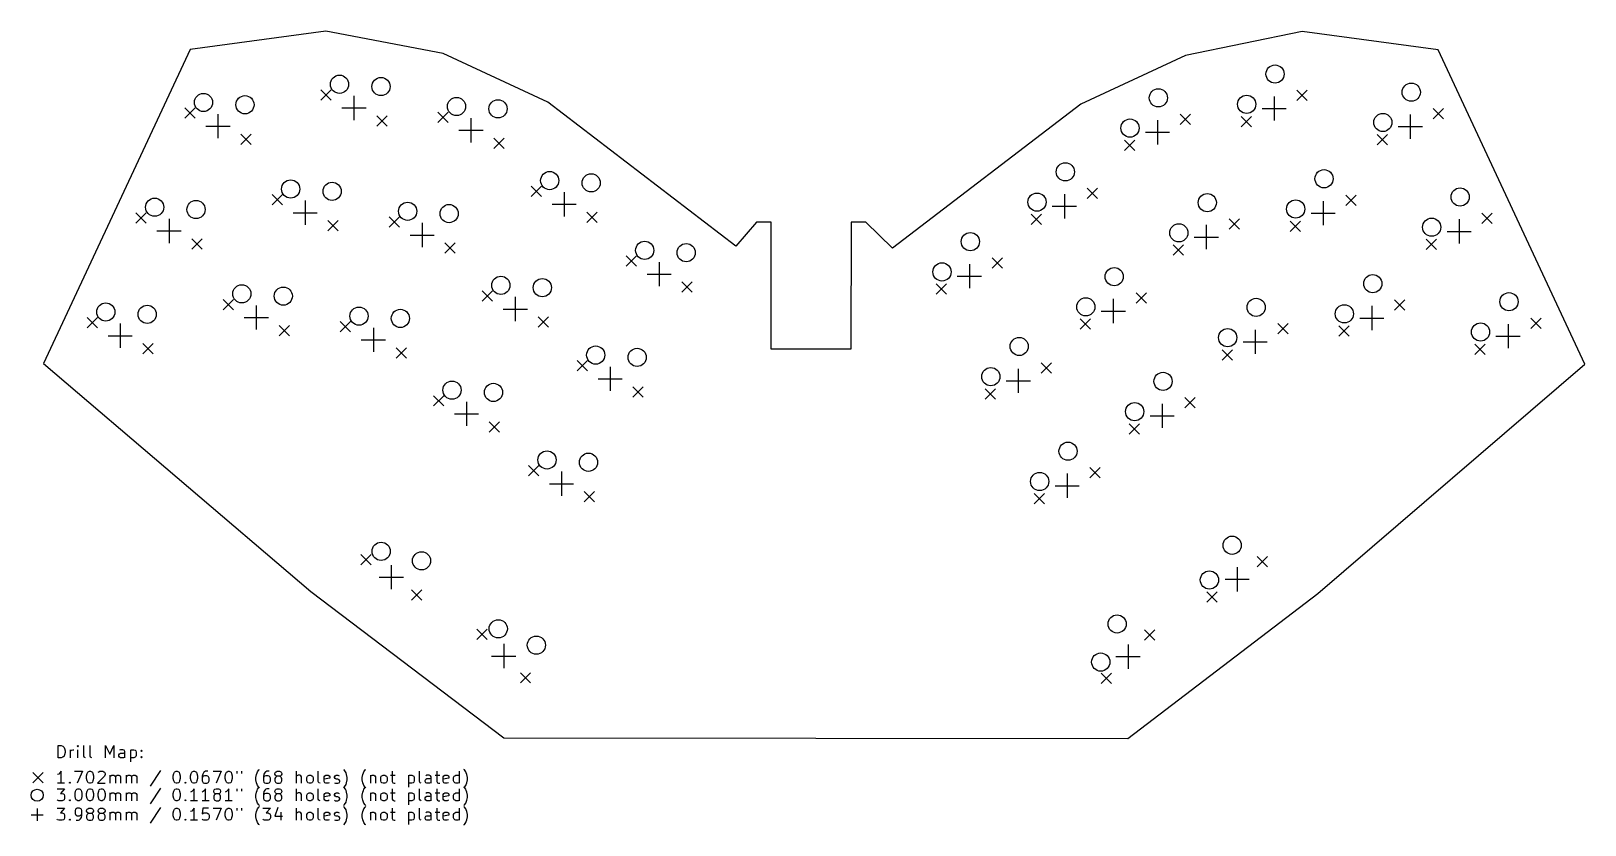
# Model space of a CAD drawing. Extents: x 13 to 269, y -174 to -43.
import ezdxf

# ---------------------------------------------------------------- set-up
doc = ezdxf.new("R2010")
doc.units = 0
doc.layers.add('BLACK', color=7, linetype='CONTINUOUS')

msp = doc.modelspace()

# ---------------------------------------------------------------- linework, layer by layer
at = {"layer": 'BLACK', "linetype": 'CONTINUOUS'}
for p, q in [((61.27, -43.36), (38.87, -46.37)), ((80.57, -47.04), (61.27, -43.36)), ((222.12, -43.45), (202.9, -47.38)), ((244.57, -46.45), (222.12, -43.45)), ((38.87, -46.37), (14.73, -98.14)), ((97.83, -55.09), (80.57, -47.04)), ((202.9, -47.38), (185.64, -55.43)), ((268.73, -98.25), (244.57, -46.45)), ((60.4333, -53.0353), (62.1351, -54.7371)), ((62.1351, -53.0353), (60.4333, -54.7371)), ((221.267, -53.1223), (222.969, -54.8241)), ((222.969, -53.1223), (221.267, -54.8241)), ((38.0155, -56.0342), (39.7173, -57.736)), ((39.7173, -56.0342), (38.0155, -57.736)), ((63.8943, -56.0331), (67.8821, -56.0331)), ((65.8882, -54.0392), (65.8882, -58.027)), ((128.83, -78.8), (97.83, -55.09)), ((185.64, -55.43), (154.65, -79.13)), ((215.52, -56.1201), (219.508, -56.1201)), ((217.514, -54.1262), (217.514, -58.114)), ((243.709, -56.1097), (245.411, -57.8115)), ((245.411, -56.1097), (243.709, -57.8115)), ((43.4705, -57.0381), (43.4705, -61.0259)), ((69.6414, -57.3291), (71.3432, -59.0309)), ((71.3432, -57.3291), (69.6414, -59.0309)), ((79.7135, -56.701), (81.4153, -58.4028)), ((81.4153, -56.701), (79.7135, -58.4028)), ((85.1685, -57.7049), (85.1685, -61.6927)), ((198.292, -58.0449), (198.292, -62.0327)), ((202.045, -57.041), (203.747, -58.7428)), ((203.747, -57.041), (202.045, -58.7428)), ((212.059, -57.4161), (213.761, -59.1179)), ((213.761, -57.4161), (212.059, -59.1179)), ((239.956, -57.1136), (239.956, -61.1014)), ((41.4766, -59.032), (45.4644, -59.032)), ((47.2236, -60.328), (48.9254, -62.0298)), ((48.9254, -60.328), (47.2236, -62.0298)), ((83.1746, -59.6988), (87.1624, -59.6988)), ((88.9216, -60.9948), (90.6234, -62.6966)), ((90.6234, -60.9948), (88.9216, -62.6966)), ((192.837, -61.3348), (194.539, -63.0366)), ((194.539, -61.3348), (192.837, -63.0366)), ((196.298, -60.0388), (200.286, -60.0388)), ((234.501, -60.4035), (236.203, -62.1053)), ((236.203, -60.4035), (234.501, -62.1053)), ((237.962, -59.1075), (241.95, -59.1075)), ((95.0709, -68.9069), (96.7727, -70.6087)), ((96.7727, -68.9069), (95.0709, -70.6087)), ((52.3824, -70.3005), (54.0842, -72.0023)), ((54.0842, -70.3005), (52.3824, -72.0023)), ((57.8373, -71.3044), (57.8373, -75.2922)), ((100.526, -69.9108), (100.526, -73.8986)), ((182.959, -70.2394), (182.959, -74.2272)), ((186.712, -69.2355), (188.414, -70.9373)), ((188.414, -69.2355), (186.712, -70.9373)), ((225.589, -71.38), (225.589, -75.3678)), ((229.342, -70.3761), (231.044, -72.0779)), ((231.044, -70.3761), (229.342, -72.0779)), ((29.9647, -73.2993), (31.6665, -75.0011)), ((31.6665, -73.2993), (29.9647, -75.0011)), ((55.8434, -73.2983), (59.8312, -73.2983)), ((71.6626, -73.9661), (73.3644, -75.6679)), ((73.3644, -73.9661), (71.6626, -75.6679)), ((98.532, -71.9047), (102.52, -71.9047)), ((104.279, -73.2007), (105.981, -74.9025)), ((105.981, -73.2007), (104.279, -74.9025)), ((177.504, -73.5293), (179.206, -75.2311)), ((179.206, -73.5293), (177.504, -75.2311)), ((180.965, -72.2333), (184.953, -72.2333)), ((223.595, -73.3739), (227.583, -73.3739)), ((251.76, -73.3749), (253.462, -75.0767)), ((253.462, -73.3749), (251.76, -75.0767)), ((33.4257, -76.2971), (37.4135, -76.2971)), ((35.4196, -74.3032), (35.4196, -78.291)), ((61.5905, -74.5943), (63.2923, -76.2961)), ((63.2923, -74.5943), (61.5905, -76.2961)), ((77.1176, -74.97), (77.1176, -78.9578)), ((132.22, -74.86), (128.83, -78.8)), ((134.65, -74.86), (132.22, -74.86)), ((134.61, -95.76), (134.65, -74.92)), ((134.65, -74.92), (134.65, -74.86)), ((147.81, -74.87), (147.79, -95.75)), ((150.23, -74.87), (147.81, -74.87)), ((154.65, -79.13), (150.23, -74.87)), ((206.343, -75.31), (206.343, -79.2978)), ((210.096, -74.3061), (211.798, -76.0079)), ((211.798, -74.3061), (210.096, -76.0079)), ((220.134, -74.6699), (221.836, -76.3717)), ((221.836, -74.6699), (220.134, -76.3717)), ((246.013, -76.3727), (250.001, -76.3727)), ((248.007, -74.3788), (248.007, -78.3666)), ((39.1727, -77.5931), (40.8745, -79.2949)), ((40.8745, -77.5931), (39.1727, -79.2949)), ((75.1237, -76.9639), (79.1115, -76.9639)), ((80.8707, -78.2599), (82.5725, -79.9617)), ((82.5725, -78.2599), (80.8707, -79.9617)), ((200.888, -78.5999), (202.59, -80.3017)), ((202.59, -78.5999), (200.888, -80.3017)), ((204.349, -77.3039), (208.337, -77.3039)), ((242.552, -77.6687), (244.254, -79.3705)), ((244.254, -77.6687), (242.552, -79.3705)), ((110.726, -80.4108), (112.428, -82.1126)), ((112.428, -80.4108), (110.726, -82.1126)), ((116.181, -81.4147), (116.181, -85.4025)), ((167.304, -81.7433), (167.304, -85.7311)), ((171.057, -80.7394), (172.759, -82.4412)), ((172.759, -80.7394), (171.057, -82.4412)), ((114.187, -83.4086), (118.175, -83.4086)), ((165.31, -83.7372), (169.298, -83.7372)), ((87.0201, -86.1721), (88.7219, -87.8739)), ((88.7219, -86.1721), (87.0201, -87.8739)), ((119.934, -84.7046), (121.636, -86.4064)), ((121.636, -84.7046), (119.934, -86.4064)), ((161.849, -85.0332), (163.551, -86.735)), ((163.551, -85.0332), (161.849, -86.735)), ((194.763, -86.5007), (196.465, -88.2025)), ((196.465, -86.5007), (194.763, -88.2025)), ((44.3315, -87.5657), (46.0333, -89.2675)), ((46.0333, -87.5657), (44.3315, -89.2675)), ((49.7865, -88.5696), (49.7865, -92.5574)), ((90.4811, -89.1699), (94.4689, -89.1699)), ((92.475, -87.176), (92.475, -91.1638)), ((189.016, -89.4985), (193.004, -89.4985)), ((191.01, -87.5046), (191.01, -91.4924)), ((233.616, -88.6565), (233.616, -92.6444)), ((237.369, -87.6526), (239.071, -89.3544)), ((239.071, -87.6526), (237.369, -89.3544)), ((21.9138, -90.5645), (23.6156, -92.2663)), ((23.6156, -90.5645), (21.9138, -92.2663)), ((27.3687, -91.5684), (27.3687, -95.5562)), ((47.7926, -90.5635), (51.7804, -90.5635)), ((53.5396, -91.8595), (55.2414, -93.5613)), ((55.2414, -91.8595), (53.5396, -93.5613)), ((63.6362, -91.2427), (65.338, -92.9445)), ((65.338, -91.2427), (63.6362, -92.9445)), ((96.2281, -90.4659), (97.9299, -92.1677)), ((97.9299, -90.4659), (96.2281, -92.1677)), ((185.555, -90.7945), (187.257, -92.4963)), ((187.257, -90.7945), (185.555, -92.4963)), ((218.147, -91.5713), (219.849, -93.2731)), ((219.849, -91.5713), (218.147, -93.2731)), ((228.161, -91.9465), (229.862, -93.6483)), ((229.862, -91.9465), (228.161, -93.6483)), ((231.622, -90.6504), (235.609, -90.6504)), ((256.058, -91.644), (256.058, -95.6318)), ((259.811, -90.6401), (261.513, -92.3419)), ((261.513, -90.6401), (259.811, -92.3419)), ((25.3748, -93.5623), (29.3626, -93.5623)), ((67.0973, -94.2405), (71.0851, -94.2405)), ((69.0912, -92.2466), (69.0912, -96.2344)), ((212.4, -94.5691), (216.388, -94.5691)), ((214.394, -92.5752), (214.394, -96.563)), ((254.064, -93.6379), (258.052, -93.6379)), ((31.1219, -94.8583), (32.8237, -96.5601)), ((32.8237, -94.8583), (31.1219, -96.5601)), ((72.8443, -95.5365), (74.5461, -97.2383)), ((74.5461, -95.5365), (72.8443, -97.2383)), ((147.79, -95.75), (134.61, -95.76)), ((208.939, -95.8651), (210.641, -97.5669)), ((210.641, -95.8651), (208.939, -97.5669)), ((250.603, -94.9339), (252.305, -96.6357)), ((252.305, -94.9339), (250.603, -96.6357)), ((14.73, -98.14), (58.78, -135.69)), ((102.651, -97.6646), (104.352, -99.3664)), ((104.352, -97.6646), (102.651, -99.3664)), ((108.106, -98.6685), (108.106, -102.656)), ((175.355, -99.0085), (175.355, -102.996)), ((179.108, -98.0046), (180.81, -99.7064)), ((180.81, -98.0046), (179.108, -99.7064)), ((224.72, -136.04), (268.73, -98.25)), ((106.112, -100.662), (110.099, -100.662)), ((111.859, -101.958), (113.56, -103.66)), ((113.56, -101.958), (111.859, -103.66)), ((169.9, -102.298), (171.602, -104)), ((171.602, -102.298), (169.9, -104)), ((173.361, -101.002), (177.349, -101.002)), ((78.9692, -103.437), (80.671, -105.139)), ((80.671, -103.437), (78.9692, -105.139)), ((84.4241, -104.441), (84.4241, -108.429)), ((199.061, -104.77), (199.061, -108.758)), ((202.814, -103.766), (204.516, -105.468)), ((204.516, -103.766), (202.814, -105.468)), ((82.4302, -106.435), (86.418, -106.435)), ((197.067, -106.764), (201.055, -106.764)), ((88.1773, -107.731), (89.8791, -109.433)), ((89.8791, -107.731), (88.1773, -109.433)), ((193.606, -108.06), (195.308, -109.761)), ((195.308, -108.06), (193.606, -109.761)), ((94.6242, -114.941), (96.326, -116.643)), ((96.326, -114.941), (94.6242, -116.643)), ((100.079, -115.945), (100.079, -119.933)), ((183.406, -116.274), (183.406, -120.261)), ((187.159, -115.27), (188.861, -116.972)), ((188.861, -115.27), (187.159, -116.972)), ((98.0852, -117.939), (102.073, -117.939)), ((103.832, -119.235), (105.534, -120.937)), ((105.534, -119.235), (103.832, -120.937)), ((177.951, -119.564), (179.653, -121.265)), ((179.653, -119.564), (177.951, -121.265)), ((181.412, -118.268), (185.4, -118.268)), ((67.0191, -129.589), (68.7209, -131.291)), ((68.7209, -129.589), (67.0191, -131.291)), ((214.743, -129.935), (216.445, -131.637)), ((216.445, -129.935), (214.743, -131.637)), ((72.0313, -131.36), (72.0313, -135.348)), ((211.433, -131.706), (211.433, -135.694)), ((58.78, -135.69), (90.57, -159.82)), ((70.0374, -133.354), (74.0252, -133.354)), ((75.3417, -135.417), (77.0435, -137.119)), ((77.0435, -135.417), (75.3417, -137.119)), ((209.439, -133.7), (213.427, -133.7)), ((193.43, -159.93), (224.72, -136.04)), ((206.42, -135.763), (208.122, -137.465)), ((208.122, -135.763), (206.42, -137.465)), ((86.1181, -141.897), (87.8199, -143.599)), ((87.8199, -141.897), (86.1181, -143.599)), ((196.18, -141.996), (197.882, -143.698)), ((197.882, -141.996), (196.18, -143.698)), ((90.5611, -144.346), (90.5611, -148.334)), ((193.439, -144.445), (193.439, -148.433)), ((88.5672, -146.34), (92.555, -146.34)), ((191.445, -146.439), (195.432, -146.439)), ((93.3023, -149.081), (95.0041, -150.783)), ((95.0041, -149.081), (93.3023, -150.783)), ((188.996, -149.18), (190.697, -150.882)), ((190.697, -149.18), (188.996, -150.882)), ((17.1562, -163.105), (17.1562, -161.105)), ((17.1562, -161.105), (17.6324, -161.105)), ((17.6324, -161.105), (17.9181, -161.2)), ((17.9181, -161.2), (18.1086, -161.391)), ((20.3943, -161.105), (20.299, -161.2)), ((20.299, -161.2), (20.3943, -161.296)), ((20.4895, -161.2), (20.3943, -161.105)), ((20.3943, -161.105), (20.3943, -161.296)), ((20.3943, -161.296), (20.4895, -161.2)), ((21.3467, -162.82), (21.3467, -161.105)), ((22.3943, -162.82), (22.3943, -161.105)), ((24.9657, -163.105), (24.9657, -161.105)), ((24.9657, -161.105), (25.6324, -162.534)), ((25.6324, -162.534), (26.299, -161.105)), ((26.299, -161.105), (26.299, -163.105)), ((90.57, -159.82), (193.43, -159.93)), ((17.6324, -163.105), (17.1562, -163.105)), ((17.9181, -163.01), (17.6324, -163.105)), ((18.1086, -162.82), (17.9181, -163.01)), ((18.1086, -161.391), (18.2038, -161.581)), ((18.2038, -162.629), (18.1086, -162.82)), ((18.2038, -161.581), (18.299, -161.962)), ((18.299, -162.248), (18.2038, -162.629)), ((18.299, -161.962), (18.299, -162.248)), ((19.1562, -163.105), (19.1562, -161.772)), ((19.1562, -162.153), (19.2514, -161.962)), ((19.2514, -161.962), (19.3467, -161.867)), ((19.3467, -161.867), (19.5371, -161.772)), ((19.5371, -161.772), (19.7276, -161.772)), ((20.3943, -163.105), (20.3943, -161.772)), ((21.4419, -163.01), (21.3467, -162.82)), ((21.6324, -163.105), (21.4419, -163.01)), ((22.4895, -163.01), (22.3943, -162.82)), ((22.68, -163.105), (22.4895, -163.01)), ((27.1562, -162.629), (27.2514, -162.439)), ((27.1562, -162.82), (27.1562, -162.629)), ((27.2514, -163.01), (27.1562, -162.82)), ((27.4419, -161.772), (27.2514, -161.867)), ((27.2514, -162.439), (27.4419, -162.343)), ((27.4419, -163.105), (27.2514, -163.01)), ((27.8229, -161.772), (27.4419, -161.772)), ((27.4419, -162.343), (27.9181, -162.343)), ((27.9181, -163.105), (27.4419, -163.105)), ((28.0133, -161.867), (27.8229, -161.772)), ((27.9181, -162.343), (28.1086, -162.248)), ((28.1086, -163.01), (27.9181, -163.105)), ((28.1086, -162.058), (28.0133, -161.867)), ((28.1086, -163.105), (28.1086, -162.058)), ((29.061, -161.772), (29.061, -163.772)), ((29.061, -161.867), (29.2514, -161.772)), ((29.2514, -163.105), (29.061, -163.01)), ((29.2514, -161.772), (29.6324, -161.772)), ((29.6324, -163.105), (29.2514, -163.105)), ((29.6324, -161.772), (29.8229, -161.867)), ((29.8229, -163.01), (29.6324, -163.105)), ((29.8229, -161.867), (29.9181, -161.962)), ((29.9181, -162.915), (29.8229, -163.01)), ((29.9181, -161.962), (30.0133, -162.153)), ((30.0133, -162.724), (29.9181, -162.915)), ((30.0133, -162.153), (30.0133, -162.724)), ((30.7752, -161.962), (30.8705, -161.867)), ((30.8705, -162.058), (30.7752, -161.962)), ((30.7752, -163.01), (30.8705, -162.915)), ((30.8705, -163.105), (30.7752, -163.01)), ((30.8705, -161.867), (30.9657, -161.962)), ((30.8705, -161.867), (30.8705, -162.058)), ((30.9657, -161.962), (30.8705, -162.058)), ((30.8705, -162.915), (30.9657, -163.01)), ((30.8705, -162.915), (30.8705, -163.105)), ((30.9657, -163.01), (30.8705, -163.105)), ((12.9782, -165.529), (14.68, -167.231)), ((14.68, -165.529), (12.9782, -167.231)), ((17.2514, -165.781), (17.061, -165.877)), ((17.4419, -165.591), (17.2514, -165.781)), ((17.6324, -165.305), (17.4419, -165.591)), ((17.6324, -167.305), (17.6324, -165.305)), ((19.8229, -165.305), (21.1562, -165.305)), ((21.1562, -165.305), (20.299, -167.305)), ((21.8229, -166.067), (21.9181, -165.686)), ((21.8229, -166.543), (21.8229, -166.067)), ((21.9181, -165.686), (22.0133, -165.496)), ((22.0133, -165.496), (22.1086, -165.4)), ((22.1086, -165.4), (22.299, -165.305)), ((22.299, -165.305), (22.4895, -165.305)), ((22.4895, -165.305), (22.68, -165.4)), ((22.68, -165.4), (22.7752, -165.496)), ((22.7752, -165.496), (22.8705, -165.686)), ((22.8705, -165.686), (22.9657, -166.067)), ((22.9657, -166.067), (22.9657, -166.543)), ((24.7752, -166.162), (23.6324, -167.305)), ((23.7276, -165.496), (23.8229, -165.4)), ((23.8229, -165.4), (24.0133, -165.305)), ((24.0133, -165.305), (24.4895, -165.305)), ((24.4895, -165.305), (24.68, -165.4)), ((24.68, -165.4), (24.7752, -165.496)), ((24.7752, -165.496), (24.8705, -165.686)), ((24.8705, -165.877), (24.7752, -166.162)), ((24.8705, -165.686), (24.8705, -165.877)), ((25.7276, -167.305), (25.7276, -165.972)), ((25.7276, -166.162), (25.8229, -166.067)), ((25.8229, -166.067), (26.0133, -165.972)), ((26.0133, -165.972), (26.299, -165.972)), ((26.299, -165.972), (26.4895, -166.067)), ((26.4895, -166.067), (26.5848, -166.258)), ((26.5848, -166.258), (26.68, -166.067)), ((26.5848, -166.258), (26.5848, -167.305)), ((26.68, -166.067), (26.8705, -165.972)), ((26.8705, -165.972), (27.1562, -165.972)), ((27.1562, -165.972), (27.3467, -166.067)), ((27.3467, -166.067), (27.4419, -166.258)), ((27.4419, -166.258), (27.4419, -167.305)), ((28.3943, -167.305), (28.3943, -165.972)), ((28.3943, -166.162), (28.4895, -166.067)), ((28.4895, -166.067), (28.68, -165.972)), ((28.68, -165.972), (28.9657, -165.972)), ((28.9657, -165.972), (29.1562, -166.067)), ((29.1562, -166.067), (29.2514, -166.258)), ((29.2514, -166.258), (29.3467, -166.067)), ((29.2514, -166.258), (29.2514, -167.305)), ((29.3467, -166.067), (29.5371, -165.972)), ((29.5371, -165.972), (29.8229, -165.972)), ((29.8229, -165.972), (30.0133, -166.067)), ((30.0133, -166.067), (30.1086, -166.258)), ((30.1086, -166.258), (30.1086, -167.305)), ((34.0133, -165.21), (32.299, -167.781)), ((36.1086, -166.067), (36.2038, -165.686)), ((36.1086, -166.543), (36.1086, -166.067)), ((36.2038, -165.686), (36.299, -165.496)), ((36.299, -165.496), (36.3943, -165.4)), ((36.3943, -165.4), (36.5848, -165.305)), ((36.5848, -165.305), (36.7752, -165.305)), ((36.7752, -165.305), (36.9657, -165.4)), ((36.9657, -165.4), (37.061, -165.496)), ((37.061, -165.496), (37.1562, -165.686)), ((37.1562, -165.686), (37.2514, -166.067)), ((37.2514, -166.067), (37.2514, -166.543)), ((38.9657, -166.067), (39.061, -165.686)), ((38.9657, -166.543), (38.9657, -166.067)), ((39.061, -165.686), (39.1562, -165.496)), ((39.1562, -165.496), (39.2514, -165.4)), ((39.2514, -165.4), (39.4419, -165.305)), ((39.4419, -165.305), (39.6324, -165.305)), ((39.6324, -165.305), (39.8229, -165.4)), ((39.8229, -165.4), (39.9181, -165.496)), ((39.9181, -165.496), (40.0133, -165.686)), ((40.0133, -165.686), (40.1086, -166.067)), ((40.1086, -166.067), (40.1086, -166.543)), ((40.9657, -165.781), (40.8705, -166.162)), ((40.8705, -166.162), (40.8705, -166.924)), ((40.9657, -166.258), (40.8705, -166.448)), ((41.1562, -165.496), (40.9657, -165.781)), ((41.061, -166.162), (40.9657, -166.258)), ((41.2514, -166.067), (41.061, -166.162)), ((41.2514, -165.4), (41.1562, -165.496)), ((41.4419, -165.305), (41.2514, -165.4)), ((41.6324, -166.067), (41.2514, -166.067)), ((41.8229, -165.305), (41.4419, -165.305)), ((41.8229, -166.162), (41.6324, -166.067)), ((41.9181, -166.258), (41.8229, -166.162)), ((42.0133, -166.448), (41.9181, -166.258)), ((42.68, -165.305), (44.0133, -165.305)), ((44.0133, -165.305), (43.1562, -167.305)), ((44.68, -166.067), (44.7752, -165.686)), ((44.68, -166.543), (44.68, -166.067)), ((44.7752, -165.686), (44.8705, -165.496)), ((44.8705, -165.496), (44.9657, -165.4)), ((44.9657, -165.4), (45.1562, -165.305)), ((45.1562, -165.305), (45.3467, -165.305)), ((45.3467, -165.305), (45.5371, -165.4)), ((45.5371, -165.4), (45.6324, -165.496)), ((45.6324, -165.496), (45.7276, -165.686)), ((45.7276, -165.686), (45.8229, -166.067)), ((45.8229, -166.067), (45.8229, -166.543)), ((46.5848, -165.305), (46.5848, -165.686)), ((47.3467, -165.305), (47.3467, -165.686)), ((49.7276, -166.353), (49.8229, -165.877)), ((49.7276, -166.734), (49.7276, -166.353)), ((49.8229, -165.877), (49.9181, -165.591)), ((49.9181, -165.591), (50.0133, -165.4)), ((50.0133, -165.4), (50.2038, -165.115)), ((50.2038, -165.115), (50.2991, -165.02)), ((51.061, -165.781), (50.9657, -166.162)), ((50.9657, -166.162), (50.9657, -166.924)), ((51.061, -166.258), (50.9657, -166.448)), ((51.2514, -165.496), (51.061, -165.781)), ((51.1562, -166.162), (51.061, -166.258)), ((51.3467, -166.067), (51.1562, -166.162)), ((51.3467, -165.4), (51.2514, -165.496)), ((51.5371, -165.305), (51.3467, -165.4)), ((51.7276, -166.067), (51.3467, -166.067)), ((51.9181, -165.305), (51.5371, -165.305)), ((51.9181, -166.162), (51.7276, -166.067)), ((52.0133, -166.258), (51.9181, -166.162)), ((52.1086, -166.448), (52.0133, -166.258)), ((52.8705, -165.686), (52.9657, -165.496)), ((52.8705, -165.781), (52.8705, -165.686)), ((52.9657, -165.972), (52.8705, -165.781)), ((52.9657, -166.353), (52.8705, -166.543)), ((52.9657, -165.496), (53.061, -165.4)), ((53.061, -166.067), (52.9657, -165.972)), ((53.061, -166.258), (52.9657, -166.353)), ((53.061, -165.4), (53.2514, -165.305)), ((53.2514, -166.162), (53.061, -166.067)), ((53.2514, -166.162), (53.061, -166.258)), ((53.2514, -165.305), (53.6324, -165.305)), ((53.6324, -166.162), (53.2514, -166.162)), ((53.6324, -165.305), (53.8229, -165.4)), ((53.8229, -166.067), (53.6324, -166.162)), ((53.8229, -166.258), (53.6324, -166.162)), ((53.8229, -165.4), (53.9181, -165.496)), ((53.9181, -165.972), (53.8229, -166.067)), ((53.9181, -166.353), (53.8229, -166.258)), ((53.9181, -165.496), (54.0133, -165.686)), ((54.0133, -165.781), (53.9181, -165.972)), ((54.0133, -166.543), (53.9181, -166.353)), ((54.0133, -165.686), (54.0133, -165.781)), ((56.3943, -167.305), (56.3943, -165.305)), ((56.4895, -166.067), (56.3943, -166.162)), ((56.68, -165.972), (56.4895, -166.067)), ((56.9657, -165.972), (56.68, -165.972)), ((57.1562, -166.067), (56.9657, -165.972)), ((57.2514, -166.258), (57.1562, -166.067)), ((57.2514, -167.305), (57.2514, -166.258)), ((58.1086, -166.353), (58.2038, -166.162)), ((58.1086, -166.924), (58.1086, -166.353)), ((58.2038, -166.162), (58.2991, -166.067)), ((58.2991, -166.067), (58.4895, -165.972)), ((58.4895, -165.972), (58.7752, -165.972)), ((58.7752, -165.972), (58.9657, -166.067)), ((58.9657, -166.067), (59.061, -166.162)), ((59.061, -166.162), (59.1562, -166.353)), ((59.1562, -166.353), (59.1562, -166.924)), ((60.0133, -167.02), (60.0133, -165.305)), ((60.9657, -166.258), (61.061, -166.067)), ((60.9657, -167.02), (60.9657, -166.258)), ((61.061, -166.067), (61.2514, -165.972)), ((61.2514, -165.972), (61.6324, -165.972)), ((61.6324, -165.972), (61.8229, -166.067)), ((61.8229, -166.067), (61.9181, -166.258)), ((61.9181, -166.258), (61.9181, -166.448)), ((62.68, -166.258), (62.7752, -166.067)), ((62.68, -166.353), (62.68, -166.258)), ((62.7752, -166.543), (62.68, -166.353)), ((62.7752, -166.067), (62.9657, -165.972)), ((62.9657, -165.972), (63.2514, -165.972)), ((63.2514, -165.972), (63.4419, -166.067)), ((64.2991, -165.115), (64.2038, -165.02)), ((64.4895, -165.4), (64.2991, -165.115)), ((64.5848, -165.591), (64.4895, -165.4)), ((64.68, -165.877), (64.5848, -165.591)), ((64.7752, -166.353), (64.68, -165.877)), ((64.7752, -166.734), (64.7752, -166.353)), ((67.2514, -166.353), (67.3467, -165.877)), ((67.2514, -166.734), (67.2514, -166.353)), ((67.3467, -165.877), (67.4419, -165.591)), ((67.4419, -165.591), (67.5371, -165.4)), ((67.5371, -165.4), (67.7276, -165.115)), ((67.7276, -165.115), (67.8229, -165.02)), ((68.5848, -165.972), (68.5848, -167.305)), ((68.5848, -166.162), (68.68, -166.067)), ((68.68, -166.067), (68.8705, -165.972)), ((68.8705, -165.972), (69.1562, -165.972)), ((69.1562, -165.972), (69.3467, -166.067)), ((69.3467, -166.067), (69.4419, -166.258)), ((69.4419, -166.258), (69.4419, -167.305)), ((70.2991, -166.353), (70.3943, -166.162)), ((70.2991, -166.924), (70.2991, -166.353)), ((70.3943, -166.162), (70.4895, -166.067)), ((70.4895, -166.067), (70.68, -165.972)), ((70.68, -165.972), (70.9657, -165.972)), ((70.9657, -165.972), (71.1562, -166.067)), ((71.1562, -166.067), (71.2514, -166.162)), ((71.2514, -166.162), (71.3467, -166.353)), ((71.3467, -166.353), (71.3467, -166.924)), ((71.9181, -165.972), (72.68, -165.972)), ((72.2038, -165.305), (72.2038, -167.02)), ((74.8705, -165.972), (74.8705, -167.972)), ((74.8705, -166.067), (75.061, -165.972)), ((75.061, -165.972), (75.4419, -165.972)), ((75.4419, -165.972), (75.6324, -166.067)), ((75.6324, -166.067), (75.7276, -166.162)), ((75.7276, -166.162), (75.8229, -166.353)), ((75.8229, -166.353), (75.8229, -166.924)), ((76.68, -167.02), (76.68, -165.305)), ((77.9181, -165.972), (77.7276, -166.067)), ((78.2991, -165.972), (77.9181, -165.972)), ((78.4895, -166.067), (78.2991, -165.972)), ((78.5848, -166.258), (78.4895, -166.067)), ((78.5848, -167.305), (78.5848, -166.258)), ((79.2514, -165.972), (80.0133, -165.972)), ((79.5371, -165.305), (79.5371, -167.02)), ((80.5848, -166.258), (80.68, -166.067)), ((80.5848, -167.02), (80.5848, -166.258)), ((80.68, -166.067), (80.8705, -165.972)), ((80.8705, -165.972), (81.2514, -165.972)), ((81.2514, -165.972), (81.4419, -166.067)), ((81.4419, -166.067), (81.5371, -166.258)), ((81.5371, -166.258), (81.5371, -166.448)), ((82.2991, -166.353), (82.3943, -166.162)), ((82.2991, -166.924), (82.2991, -166.353)), ((82.3943, -166.162), (82.4895, -166.067)), ((82.4895, -166.067), (82.68, -165.972)), ((82.68, -165.972), (83.061, -165.972)), ((83.061, -165.972), (83.2514, -166.067)), ((83.2514, -167.305), (83.2514, -165.305)), ((84.1086, -165.115), (84.0133, -165.02)), ((84.2991, -165.4), (84.1086, -165.115)), ((84.3943, -165.591), (84.2991, -165.4)), ((84.4895, -165.877), (84.3943, -165.591)), ((84.5848, -166.353), (84.4895, -165.877)), ((84.5848, -166.734), (84.5848, -166.353)), ((16.9657, -168.207), (18.2038, -168.207)), ((18.2038, -167.305), (17.061, -167.305)), ((18.2038, -168.207), (17.5371, -168.969)), ((17.5371, -168.969), (17.8229, -168.969)), ((17.8229, -168.969), (18.0133, -169.064)), ((18.9657, -167.21), (19.061, -167.115)), ((19.061, -167.305), (18.9657, -167.21)), ((19.061, -167.115), (19.1562, -167.21)), ((19.061, -167.115), (19.061, -167.305)), ((19.1562, -167.21), (19.061, -167.305)), ((19.9181, -168.969), (20.0133, -168.588)), ((19.9181, -169.445), (19.9181, -168.969)), ((20.0133, -168.588), (20.1086, -168.398)), ((20.1086, -168.398), (20.2038, -168.302)), ((20.2038, -168.302), (20.3943, -168.207)), ((20.3943, -168.207), (20.5848, -168.207)), ((20.5848, -168.207), (20.7752, -168.302)), ((20.7752, -168.302), (20.8705, -168.398)), ((20.8705, -168.398), (20.9657, -168.588)), ((20.9657, -168.588), (21.061, -168.969)), ((21.061, -168.969), (21.061, -169.445)), ((21.9181, -166.924), (21.8229, -166.543)), ((21.8229, -168.969), (21.9181, -168.588)), ((21.8229, -169.445), (21.8229, -168.969)), ((22.0133, -167.115), (21.9181, -166.924)), ((21.9181, -168.588), (22.0133, -168.398)), ((22.1086, -167.21), (22.0133, -167.115)), ((22.0133, -168.398), (22.1086, -168.302)), ((22.299, -167.305), (22.1086, -167.21)), ((22.1086, -168.302), (22.299, -168.207)), ((22.4895, -167.305), (22.299, -167.305)), ((22.299, -168.207), (22.4895, -168.207)), ((22.68, -167.21), (22.4895, -167.305)), ((22.4895, -168.207), (22.68, -168.302)), ((22.7752, -167.115), (22.68, -167.21)), ((22.68, -168.302), (22.7752, -168.398)), ((22.8705, -166.924), (22.7752, -167.115)), ((22.7752, -168.398), (22.8705, -168.588)), ((22.9657, -166.543), (22.8705, -166.924)), ((22.8705, -168.588), (22.9657, -168.969)), ((22.9657, -168.969), (22.9657, -169.445)), ((23.6324, -167.305), (24.8705, -167.305)), ((23.7276, -168.969), (23.8229, -168.588)), ((23.7276, -169.445), (23.7276, -168.969)), ((23.8229, -168.588), (23.9181, -168.398)), ((23.9181, -168.398), (24.0133, -168.302)), ((24.0133, -168.302), (24.2038, -168.207)), ((24.2038, -168.207), (24.3943, -168.207)), ((24.3943, -168.207), (24.5848, -168.302)), ((24.5848, -168.302), (24.68, -168.398)), ((24.68, -168.398), (24.7752, -168.588)), ((24.7752, -168.588), (24.8705, -168.969)), ((24.8705, -168.969), (24.8705, -169.445)), ((25.7276, -170.207), (25.7276, -168.874)), ((25.7276, -169.064), (25.8229, -168.969)), ((25.8229, -168.969), (26.0133, -168.874)), ((26.0133, -168.874), (26.299, -168.874)), ((26.299, -168.874), (26.4895, -168.969)), ((26.4895, -168.969), (26.5848, -169.159)), ((26.5848, -169.159), (26.68, -168.969)), ((26.68, -168.969), (26.8705, -168.874)), ((26.8705, -168.874), (27.1562, -168.874)), ((27.1562, -168.874), (27.3467, -168.969)), ((27.3467, -168.969), (27.4419, -169.159)), ((28.3943, -170.207), (28.3943, -168.874)), ((28.3943, -169.064), (28.4895, -168.969)), ((28.4895, -168.969), (28.68, -168.874)), ((28.68, -168.874), (28.9657, -168.874)), ((28.9657, -168.874), (29.1562, -168.969)), ((29.1562, -168.969), (29.2514, -169.159)), ((29.2514, -169.159), (29.3467, -168.969)), ((29.3467, -168.969), (29.5371, -168.874)), ((29.5371, -168.874), (29.8229, -168.874)), ((29.8229, -168.874), (30.0133, -168.969)), ((30.0133, -168.969), (30.1086, -169.159)), ((34.0133, -168.112), (32.299, -170.683)), ((36.2038, -166.924), (36.1086, -166.543)), ((36.1086, -168.969), (36.2038, -168.588)), ((36.1086, -169.445), (36.1086, -168.969)), ((36.299, -167.115), (36.2038, -166.924)), ((36.2038, -168.588), (36.299, -168.398)), ((36.3943, -167.21), (36.299, -167.115)), ((36.299, -168.398), (36.3943, -168.302)), ((36.5848, -167.305), (36.3943, -167.21)), ((36.3943, -168.302), (36.5848, -168.207)), ((36.7752, -167.305), (36.5848, -167.305)), ((36.5848, -168.207), (36.7752, -168.207)), ((36.9657, -167.21), (36.7752, -167.305)), ((36.7752, -168.207), (36.9657, -168.302)), ((37.061, -167.115), (36.9657, -167.21)), ((36.9657, -168.302), (37.061, -168.398)), ((37.1562, -166.924), (37.061, -167.115)), ((37.061, -168.398), (37.1562, -168.588)), ((37.2514, -166.543), (37.1562, -166.924)), ((37.1562, -168.588), (37.2514, -168.969)), ((37.2514, -168.969), (37.2514, -169.445)), ((38.0133, -167.21), (38.1086, -167.115)), ((38.1086, -167.305), (38.0133, -167.21)), ((38.1086, -167.115), (38.2038, -167.21)), ((38.1086, -167.115), (38.1086, -167.305)), ((38.2038, -167.21), (38.1086, -167.305)), ((39.061, -166.924), (38.9657, -166.543)), ((39.1562, -168.683), (38.9657, -168.778)), ((39.1562, -167.115), (39.061, -166.924)), ((39.2514, -167.21), (39.1562, -167.115)), ((39.3467, -168.493), (39.1562, -168.683)), ((39.4419, -167.305), (39.2514, -167.21)), ((39.5371, -168.207), (39.3467, -168.493)), ((39.6324, -167.305), (39.4419, -167.305)), ((39.5371, -170.207), (39.5371, -168.207)), ((39.8229, -167.21), (39.6324, -167.305)), ((39.9181, -167.115), (39.8229, -167.21)), ((40.0133, -166.924), (39.9181, -167.115)), ((40.1086, -166.543), (40.0133, -166.924)), ((40.8705, -166.924), (40.9657, -167.115)), ((41.061, -168.683), (40.8705, -168.778)), ((40.9657, -167.115), (41.061, -167.21)), ((41.061, -167.21), (41.2514, -167.305)), ((41.2514, -168.493), (41.061, -168.683)), ((41.2514, -167.305), (41.6324, -167.305)), ((41.4419, -168.207), (41.2514, -168.493)), ((41.4419, -170.207), (41.4419, -168.207)), ((41.6324, -167.305), (41.8229, -167.21)), ((41.8229, -167.21), (41.9181, -167.115)), ((41.9181, -167.115), (42.0133, -166.924)), ((42.0133, -166.924), (42.0133, -166.448)), ((42.7752, -168.588), (42.8705, -168.398)), ((42.7752, -168.683), (42.7752, -168.588)), ((42.8705, -168.874), (42.7752, -168.683)), ((42.8705, -168.398), (42.9657, -168.302)), ((42.9657, -168.969), (42.8705, -168.874)), ((42.9657, -168.302), (43.1562, -168.207)), ((43.1562, -169.064), (42.9657, -168.969)), ((43.1562, -168.207), (43.5371, -168.207)), ((43.5371, -168.207), (43.7276, -168.302)), ((43.7276, -168.969), (43.5371, -169.064)), ((43.7276, -168.302), (43.8229, -168.398)), ((43.8229, -168.874), (43.7276, -168.969)), ((43.8229, -168.398), (43.9181, -168.588)), ((43.9181, -168.683), (43.8229, -168.874)), ((43.9181, -168.588), (43.9181, -168.683)), ((44.7752, -166.924), (44.68, -166.543)), ((44.8705, -168.683), (44.68, -168.778)), ((44.8705, -167.115), (44.7752, -166.924)), ((44.9657, -167.21), (44.8705, -167.115)), ((45.061, -168.493), (44.8705, -168.683)), ((45.1562, -167.305), (44.9657, -167.21)), ((45.2514, -168.207), (45.061, -168.493)), ((45.3467, -167.305), (45.1562, -167.305)), ((45.2514, -170.207), (45.2514, -168.207)), ((45.5371, -167.21), (45.3467, -167.305)), ((45.6324, -167.115), (45.5371, -167.21)), ((45.7276, -166.924), (45.6324, -167.115)), ((45.8229, -166.543), (45.7276, -166.924)), ((46.5848, -168.207), (46.5848, -168.588)), ((47.3467, -168.207), (47.3467, -168.588)), ((49.8229, -167.21), (49.7276, -166.734)), ((49.7276, -169.255), (49.8229, -168.778)), ((49.9181, -167.496), (49.8229, -167.21)), ((49.8229, -168.778), (49.9181, -168.493)), ((50.0133, -167.686), (49.9181, -167.496)), ((49.9181, -168.493), (50.0133, -168.302)), ((50.2038, -167.972), (50.0133, -167.686)), ((50.0133, -168.302), (50.2038, -168.017)), ((50.2038, -168.017), (50.2991, -167.921)), ((50.2991, -168.067), (50.2038, -167.972)), ((50.9657, -166.924), (51.061, -167.115)), ((51.061, -168.683), (50.9657, -169.064)), ((51.061, -167.115), (51.1562, -167.21)), ((51.2514, -168.398), (51.061, -168.683)), ((51.1562, -167.21), (51.3467, -167.305)), ((51.3467, -168.969), (51.1562, -169.064)), ((51.3467, -168.302), (51.2514, -168.398)), ((51.3467, -167.305), (51.7276, -167.305)), ((51.5371, -168.207), (51.3467, -168.302)), ((51.7276, -168.969), (51.3467, -168.969)), ((51.9181, -168.207), (51.5371, -168.207)), ((51.7276, -167.305), (51.9181, -167.21)), ((51.9181, -169.064), (51.7276, -168.969)), ((51.9181, -167.21), (52.0133, -167.115)), ((52.0133, -167.115), (52.1086, -166.924)), ((52.1086, -166.924), (52.1086, -166.448)), ((52.8705, -166.543), (52.8705, -166.924)), ((52.8705, -166.924), (52.9657, -167.115)), ((52.8705, -168.588), (52.9657, -168.398)), ((52.8705, -168.683), (52.8705, -168.588)), ((52.9657, -168.874), (52.8705, -168.683)), ((52.9657, -167.115), (53.061, -167.21)), ((52.9657, -168.398), (53.061, -168.302)), ((53.061, -168.969), (52.9657, -168.874)), ((53.061, -167.21), (53.2514, -167.305)), ((53.061, -168.302), (53.2514, -168.207)), ((53.2514, -169.064), (53.061, -168.969)), ((53.2514, -167.305), (53.6324, -167.305)), ((53.2514, -168.207), (53.6324, -168.207)), ((53.6324, -167.305), (53.8229, -167.21)), ((53.6324, -168.207), (53.8229, -168.302)), ((53.8229, -168.969), (53.6324, -169.064)), ((53.8229, -167.21), (53.9181, -167.115)), ((53.8229, -168.302), (53.9181, -168.398)), ((53.9181, -168.874), (53.8229, -168.969)), ((53.9181, -167.115), (54.0133, -166.924)), ((53.9181, -168.398), (54.0133, -168.588)), ((54.0133, -168.683), (53.9181, -168.874)), ((54.0133, -166.924), (54.0133, -166.543)), ((54.0133, -168.588), (54.0133, -168.683)), ((56.3943, -170.207), (56.3943, -168.207)), ((56.4895, -168.969), (56.3943, -169.064)), ((56.68, -168.874), (56.4895, -168.969)), ((56.9657, -168.874), (56.68, -168.874)), ((57.1562, -168.969), (56.9657, -168.874)), ((57.2514, -169.159), (57.1562, -168.969)), ((58.2038, -167.115), (58.1086, -166.924)), ((58.2991, -167.21), (58.2038, -167.115)), ((58.2038, -169.064), (58.2991, -168.969)), ((58.4895, -167.305), (58.2991, -167.21)), ((58.2991, -168.969), (58.4895, -168.874)), ((58.7752, -167.305), (58.4895, -167.305)), ((58.4895, -168.874), (58.7752, -168.874)), ((58.9657, -167.21), (58.7752, -167.305)), ((58.7752, -168.874), (58.9657, -168.969)), ((59.061, -167.115), (58.9657, -167.21)), ((58.9657, -168.969), (59.061, -169.064)), ((59.1562, -166.924), (59.061, -167.115)), ((60.1086, -167.21), (60.0133, -167.02)), ((60.0133, -169.921), (60.0133, -168.207)), ((60.2991, -167.305), (60.1086, -167.21)), ((61.9181, -166.448), (60.9657, -166.639)), ((61.061, -167.21), (60.9657, -167.02)), ((60.9657, -169.159), (61.061, -168.969)), ((61.2514, -167.305), (61.061, -167.21)), ((61.061, -168.969), (61.2514, -168.874)), ((61.6324, -167.305), (61.2514, -167.305)), ((61.2514, -168.874), (61.6324, -168.874)), ((61.8229, -167.21), (61.6324, -167.305)), ((61.6324, -168.874), (61.8229, -168.969)), ((61.8229, -168.969), (61.9181, -169.159)), ((62.68, -167.21), (62.8705, -167.305)), ((62.68, -169.159), (62.7752, -168.969)), ((62.9657, -166.639), (62.7752, -166.543)), ((62.7752, -168.969), (62.9657, -168.874)), ((62.8705, -167.305), (63.2514, -167.305)), ((63.2514, -166.639), (62.9657, -166.639)), ((62.9657, -168.874), (63.2514, -168.874)), ((63.4419, -166.734), (63.2514, -166.639)), ((63.2514, -167.305), (63.4419, -167.21)), ((63.2514, -168.874), (63.4419, -168.969)), ((63.5371, -166.924), (63.4419, -166.734)), ((63.4419, -167.21), (63.5371, -167.02)), ((63.5371, -167.02), (63.5371, -166.924)), ((64.2991, -168.017), (64.2038, -167.921)), ((64.2038, -168.067), (64.2991, -167.972)), ((64.2991, -167.972), (64.4895, -167.686)), ((64.4895, -168.302), (64.2991, -168.017)), ((64.4895, -167.686), (64.5848, -167.496)), ((64.5848, -168.493), (64.4895, -168.302)), ((64.5848, -167.496), (64.68, -167.21)), ((64.68, -168.778), (64.5848, -168.493)), ((64.68, -167.21), (64.7752, -166.734)), ((64.7752, -169.255), (64.68, -168.778)), ((67.3467, -167.21), (67.2514, -166.734)), ((67.2514, -169.255), (67.3467, -168.778)), ((67.4419, -167.496), (67.3467, -167.21)), ((67.3467, -168.778), (67.4419, -168.493)), ((67.5371, -167.686), (67.4419, -167.496)), ((67.4419, -168.493), (67.5371, -168.302)), ((67.7276, -167.972), (67.5371, -167.686)), ((67.5371, -168.302), (67.7276, -168.017)), ((67.7276, -168.017), (67.8229, -167.921)), ((67.8229, -168.067), (67.7276, -167.972)), ((68.5848, -168.874), (68.5848, -170.207)), ((68.5848, -169.064), (68.68, -168.969)), ((68.68, -168.969), (68.8705, -168.874)), ((68.8705, -168.874), (69.1562, -168.874)), ((69.1562, -168.874), (69.3467, -168.969)), ((69.3467, -168.969), (69.4419, -169.159)), ((70.3943, -167.115), (70.2991, -166.924)), ((70.4895, -167.21), (70.3943, -167.115)), ((70.3943, -169.064), (70.4895, -168.969)), ((70.68, -167.305), (70.4895, -167.21)), ((70.4895, -168.969), (70.68, -168.874)), ((70.9657, -167.305), (70.68, -167.305)), ((70.68, -168.874), (70.9657, -168.874)), ((71.1562, -167.21), (70.9657, -167.305)), ((70.9657, -168.874), (71.1562, -168.969)), ((71.2514, -167.115), (71.1562, -167.21)), ((71.1562, -168.969), (71.2514, -169.064)), ((71.3467, -166.924), (71.2514, -167.115)), ((71.9181, -168.874), (72.68, -168.874)), ((72.2038, -167.02), (72.2991, -167.21)), ((72.2038, -168.207), (72.2038, -169.921)), ((72.2991, -167.21), (72.4895, -167.305)), ((72.4895, -167.305), (72.68, -167.305)), ((75.061, -167.305), (74.8705, -167.21)), ((74.8705, -168.874), (74.8705, -170.874)), ((74.8705, -168.969), (75.061, -168.874)), ((75.4419, -167.305), (75.061, -167.305)), ((75.061, -168.874), (75.4419, -168.874)), ((75.6324, -167.21), (75.4419, -167.305)), ((75.4419, -168.874), (75.6324, -168.969)), ((75.7276, -167.115), (75.6324, -167.21)), ((75.6324, -168.969), (75.7276, -169.064)), ((75.8229, -166.924), (75.7276, -167.115)), ((76.7752, -167.21), (76.68, -167.02)), ((76.68, -169.921), (76.68, -168.207)), ((76.9657, -167.305), (76.7752, -167.21)), ((77.6324, -166.829), (77.7276, -166.639)), ((77.6324, -167.02), (77.6324, -166.829)), ((77.7276, -167.21), (77.6324, -167.02)), ((77.7276, -166.639), (77.9181, -166.543)), ((77.9181, -167.305), (77.7276, -167.21)), ((77.9181, -168.874), (77.7276, -168.969)), ((77.9181, -166.543), (78.3943, -166.543)), ((78.3943, -167.305), (77.9181, -167.305)), ((78.2991, -168.874), (77.9181, -168.874)), ((78.4895, -168.969), (78.2991, -168.874)), ((78.3943, -166.543), (78.5848, -166.448)), ((78.5848, -167.21), (78.3943, -167.305)), ((78.5848, -169.159), (78.4895, -168.969)), ((79.2514, -168.874), (80.0133, -168.874)), ((79.5371, -167.02), (79.6324, -167.21)), ((79.5371, -168.207), (79.5371, -169.921)), ((79.6324, -167.21), (79.8229, -167.305)), ((79.8229, -167.305), (80.0133, -167.305)), ((81.5371, -166.448), (80.5848, -166.639)), ((80.68, -167.21), (80.5848, -167.02)), ((80.5848, -169.159), (80.68, -168.969)), ((80.8705, -167.305), (80.68, -167.21)), ((80.68, -168.969), (80.8705, -168.874)), ((81.2514, -167.305), (80.8705, -167.305)), ((80.8705, -168.874), (81.2514, -168.874)), ((81.4419, -167.21), (81.2514, -167.305)), ((81.2514, -168.874), (81.4419, -168.969)), ((81.4419, -168.969), (81.5371, -169.159)), ((82.3943, -167.115), (82.2991, -166.924)), ((82.4895, -167.21), (82.3943, -167.115)), ((82.3943, -169.064), (82.4895, -168.969)), ((82.68, -167.305), (82.4895, -167.21)), ((82.4895, -168.969), (82.68, -168.874)), ((83.061, -167.305), (82.68, -167.305)), ((82.68, -168.874), (83.061, -168.874)), ((83.2514, -167.21), (83.061, -167.305)), ((83.061, -168.874), (83.2514, -168.969)), ((83.2514, -170.207), (83.2514, -168.207)), ((84.1086, -168.017), (84.0133, -167.921)), ((84.0133, -168.067), (84.1086, -167.972)), ((84.1086, -167.972), (84.2991, -167.686)), ((84.2991, -168.302), (84.1086, -168.017)), ((84.2991, -167.686), (84.3943, -167.496)), ((84.3943, -168.493), (84.2991, -168.302)), ((84.3943, -167.496), (84.4895, -167.21)), ((84.4895, -168.778), (84.3943, -168.493)), ((84.4895, -167.21), (84.5848, -166.734)), ((84.5848, -169.255), (84.4895, -168.778)), ((13.68, -171.482), (13.68, -173.482)), ((17.061, -170.112), (16.9657, -170.017)), ((16.9657, -171.407), (18.2038, -171.407)), ((17.2514, -170.207), (17.061, -170.112)), ((17.8229, -170.207), (17.2514, -170.207)), ((18.2038, -171.407), (17.5371, -172.169)), ((18.0133, -170.112), (17.8229, -170.207)), ((18.0133, -169.064), (18.1086, -169.159)), ((18.1086, -170.017), (18.0133, -170.112)), ((18.1086, -169.159), (18.2038, -169.35)), ((18.2038, -169.826), (18.1086, -170.017)), ((18.2038, -169.35), (18.2038, -169.826)), ((18.9657, -170.112), (19.061, -170.017)), ((19.061, -170.207), (18.9657, -170.112)), ((19.061, -170.017), (19.1562, -170.112)), ((19.061, -170.017), (19.061, -170.207)), ((19.1562, -170.112), (19.061, -170.207)), ((20.0133, -169.826), (19.9181, -169.445)), ((20.1086, -170.017), (20.0133, -169.826)), ((20.1086, -171.502), (20.0133, -171.598)), ((20.2038, -170.112), (20.1086, -170.017)), ((20.299, -171.407), (20.1086, -171.502)), ((20.3943, -170.207), (20.2038, -170.112)), ((20.68, -171.407), (20.299, -171.407)), ((20.5848, -170.207), (20.3943, -170.207)), ((20.7752, -170.112), (20.5848, -170.207)), ((20.8705, -171.502), (20.68, -171.407)), ((20.8705, -170.017), (20.7752, -170.112)), ((20.9657, -169.826), (20.8705, -170.017)), ((20.9657, -171.598), (20.8705, -171.502)), ((21.061, -169.445), (20.9657, -169.826)), ((21.9181, -169.826), (21.8229, -169.445)), ((22.0133, -170.017), (21.9181, -169.826)), ((21.9181, -171.598), (22.0133, -171.502)), ((22.1086, -170.112), (22.0133, -170.017)), ((22.0133, -171.502), (22.2038, -171.407)), ((22.299, -170.207), (22.1086, -170.112)), ((22.2038, -171.407), (22.5848, -171.407)), ((22.4895, -170.207), (22.299, -170.207)), ((22.68, -170.112), (22.4895, -170.207)), ((22.5848, -171.407), (22.7752, -171.502)), ((22.7752, -170.017), (22.68, -170.112)), ((22.8705, -169.826), (22.7752, -170.017)), ((22.7752, -171.502), (22.8705, -171.598)), ((22.9657, -169.445), (22.8705, -169.826)), ((23.8229, -169.826), (23.7276, -169.445)), ((23.9181, -170.017), (23.8229, -169.826)), ((23.8229, -171.598), (23.9181, -171.502)), ((24.0133, -170.112), (23.9181, -170.017)), ((23.9181, -171.502), (24.1086, -171.407)), ((24.2038, -170.207), (24.0133, -170.112)), ((24.1086, -171.407), (24.4895, -171.407)), ((24.3943, -170.207), (24.2038, -170.207)), ((24.5848, -170.112), (24.3943, -170.207)), ((24.4895, -171.407), (24.68, -171.502)), ((24.68, -170.017), (24.5848, -170.112)), ((24.7752, -169.826), (24.68, -170.017)), ((24.68, -171.502), (24.7752, -171.598)), ((24.8705, -169.445), (24.7752, -169.826)), ((26.5848, -169.159), (26.5848, -170.207)), ((27.4419, -169.159), (27.4419, -170.207)), ((29.2514, -169.159), (29.2514, -170.207)), ((30.1086, -169.159), (30.1086, -170.207)), ((34.0133, -171.312), (32.299, -173.883)), ((36.2038, -169.826), (36.1086, -169.445)), ((36.299, -170.017), (36.2038, -169.826)), ((36.3943, -170.112), (36.299, -170.017)), ((36.299, -171.598), (36.3943, -171.502)), ((36.5848, -170.207), (36.3943, -170.112)), ((36.3943, -171.502), (36.5848, -171.407)), ((36.7752, -170.207), (36.5848, -170.207)), ((36.5848, -171.407), (36.7752, -171.407)), ((36.9657, -170.112), (36.7752, -170.207)), ((36.7752, -171.407), (36.9657, -171.502)), ((37.061, -170.017), (36.9657, -170.112)), ((36.9657, -171.502), (37.061, -171.598)), ((37.1562, -169.826), (37.061, -170.017)), ((37.2514, -169.445), (37.1562, -169.826)), ((38.0133, -170.112), (38.1086, -170.017)), ((38.1086, -170.207), (38.0133, -170.112)), ((38.1086, -170.017), (38.2038, -170.112)), ((38.1086, -170.017), (38.1086, -170.207)), ((38.2038, -170.112), (38.1086, -170.207)), ((40.1086, -170.207), (38.9657, -170.207)), ((39.5371, -171.407), (39.3467, -171.693)), ((39.5371, -173.407), (39.5371, -171.407)), ((42.0133, -170.207), (40.8705, -170.207)), ((40.9657, -171.407), (40.8705, -172.359)), ((41.9181, -171.407), (40.9657, -171.407)), ((42.68, -171.407), (44.0133, -171.407)), ((42.8705, -169.255), (42.7752, -169.445)), ((42.7752, -169.445), (42.7752, -169.826)), ((42.7752, -169.826), (42.8705, -170.017)), ((42.9657, -169.159), (42.8705, -169.255)), ((42.8705, -170.017), (42.9657, -170.112)), ((43.1562, -169.064), (42.9657, -169.159)), ((42.9657, -170.112), (43.1562, -170.207)), ((43.5371, -169.064), (43.1562, -169.064)), ((43.1562, -170.207), (43.5371, -170.207)), ((44.0133, -171.407), (43.1562, -173.407)), ((43.7276, -169.159), (43.5371, -169.064)), ((43.5371, -170.207), (43.7276, -170.112)), ((43.8229, -169.255), (43.7276, -169.159)), ((43.7276, -170.112), (43.8229, -170.017)), ((43.9181, -169.445), (43.8229, -169.255)), ((43.8229, -170.017), (43.9181, -169.826)), ((43.9181, -169.826), (43.9181, -169.445)), ((45.8229, -170.207), (44.68, -170.207)), ((44.8705, -171.598), (44.9657, -171.502)), ((44.9657, -171.502), (45.1562, -171.407)), ((45.1562, -171.407), (45.3467, -171.407)), ((45.3467, -171.407), (45.5371, -171.502)), ((45.5371, -171.502), (45.6324, -171.598)), ((46.5848, -171.407), (46.5848, -171.788)), ((47.3467, -171.407), (47.3467, -171.788)), ((49.7276, -169.636), (49.7276, -169.255)), ((49.8229, -170.112), (49.7276, -169.636)), ((49.9181, -170.398), (49.8229, -170.112)), ((50.0133, -170.588), (49.9181, -170.398)), ((49.9181, -171.693), (50.0133, -171.502)), ((50.2038, -170.874), (50.0133, -170.588)), ((50.0133, -171.502), (50.2038, -171.217)), ((50.2991, -170.969), (50.2038, -170.874)), ((50.2038, -171.217), (50.2991, -171.121)), ((50.8705, -171.407), (52.1086, -171.407)), ((50.9657, -169.064), (50.9657, -169.826)), ((51.061, -169.159), (50.9657, -169.35)), ((50.9657, -169.826), (51.061, -170.017)), ((51.1562, -169.064), (51.061, -169.159)), ((51.061, -170.017), (51.1562, -170.112)), ((51.1562, -170.112), (51.3467, -170.207)), ((51.3467, -170.207), (51.7276, -170.207)), ((52.1086, -171.407), (51.4419, -172.169)), ((51.7276, -170.207), (51.9181, -170.112)), ((52.0133, -169.159), (51.9181, -169.064)), ((51.9181, -170.112), (52.0133, -170.017)), ((52.1086, -169.35), (52.0133, -169.159)), ((52.0133, -170.017), (52.1086, -169.826)), ((52.1086, -169.826), (52.1086, -169.35)), ((52.9657, -169.255), (52.8705, -169.445)), ((52.8705, -169.445), (52.8705, -169.826)), ((52.8705, -169.826), (52.9657, -170.017)), ((53.3467, -171.312), (52.8705, -172.74)), ((53.061, -169.159), (52.9657, -169.255)), ((52.9657, -170.017), (53.061, -170.112)), ((53.2514, -169.064), (53.061, -169.159)), ((53.061, -170.112), (53.2514, -170.207)), ((53.6324, -169.064), (53.2514, -169.064)), ((53.2514, -170.207), (53.6324, -170.207)), ((53.8229, -169.159), (53.6324, -169.064)), ((53.6324, -170.207), (53.8229, -170.112)), ((53.9181, -169.255), (53.8229, -169.159)), ((53.8229, -170.112), (53.9181, -170.017)), ((54.0133, -169.445), (53.9181, -169.255)), ((53.9181, -170.017), (54.0133, -169.826)), ((54.0133, -169.826), (54.0133, -169.445)), ((56.3943, -173.407), (56.3943, -171.407)), ((57.2514, -170.207), (57.2514, -169.159)), ((58.1086, -169.255), (58.2038, -169.064)), ((58.1086, -169.826), (58.1086, -169.255)), ((58.2038, -170.017), (58.1086, -169.826)), ((58.2991, -170.112), (58.2038, -170.017)), ((58.4895, -170.207), (58.2991, -170.112)), ((58.7752, -170.207), (58.4895, -170.207)), ((58.9657, -170.112), (58.7752, -170.207)), ((59.061, -170.017), (58.9657, -170.112)), ((59.061, -169.064), (59.1562, -169.255)), ((59.1562, -169.826), (59.061, -170.017)), ((59.1562, -169.255), (59.1562, -169.826)), ((60.1086, -170.112), (60.0133, -169.921)), ((60.0133, -173.121), (60.0133, -171.407)), ((60.2991, -170.207), (60.1086, -170.112)), ((60.9657, -169.921), (60.9657, -169.159)), ((61.9181, -169.35), (60.9657, -169.54)), ((61.061, -170.112), (60.9657, -169.921)), ((61.2514, -170.207), (61.061, -170.112)), ((61.6324, -170.207), (61.2514, -170.207)), ((61.8229, -170.112), (61.6324, -170.207)), ((61.9181, -169.159), (61.9181, -169.35)), ((62.68, -169.255), (62.68, -169.159)), ((62.7752, -169.445), (62.68, -169.255)), ((62.68, -170.112), (62.8705, -170.207)), ((62.9657, -169.54), (62.7752, -169.445)), ((62.8705, -170.207), (63.2514, -170.207)), ((63.2514, -169.54), (62.9657, -169.54)), ((63.4419, -169.636), (63.2514, -169.54)), ((63.2514, -170.207), (63.4419, -170.112)), ((63.5371, -169.826), (63.4419, -169.636)), ((63.4419, -170.112), (63.5371, -169.921)), ((63.5371, -169.921), (63.5371, -169.826)), ((64.2038, -170.969), (64.2991, -170.874)), ((64.2991, -171.217), (64.2038, -171.121)), ((64.2991, -170.874), (64.4895, -170.588)), ((64.4895, -171.502), (64.2991, -171.217)), ((64.4895, -170.588), (64.5848, -170.398)), ((64.5848, -171.693), (64.4895, -171.502)), ((64.5848, -170.398), (64.68, -170.112)), ((64.68, -170.112), (64.7752, -169.636)), ((64.7752, -169.636), (64.7752, -169.255)), ((67.2514, -169.636), (67.2514, -169.255)), ((67.3467, -170.112), (67.2514, -169.636)), ((67.4419, -170.398), (67.3467, -170.112)), ((67.5371, -170.588), (67.4419, -170.398)), ((67.4419, -171.693), (67.5371, -171.502)), ((67.7276, -170.874), (67.5371, -170.588)), ((67.5371, -171.502), (67.7276, -171.217)), ((67.8229, -170.969), (67.7276, -170.874)), ((67.7276, -171.217), (67.8229, -171.121)), ((69.4419, -169.159), (69.4419, -170.207)), ((70.2991, -169.255), (70.3943, -169.064)), ((70.2991, -169.826), (70.2991, -169.255)), ((70.3943, -170.017), (70.2991, -169.826)), ((70.4895, -170.112), (70.3943, -170.017)), ((70.68, -170.207), (70.4895, -170.112)), ((70.9657, -170.207), (70.68, -170.207)), ((71.1562, -170.112), (70.9657, -170.207)), ((71.2514, -170.017), (71.1562, -170.112)), ((71.2514, -169.064), (71.3467, -169.255)), ((71.3467, -169.826), (71.2514, -170.017)), ((71.3467, -169.255), (71.3467, -169.826)), ((72.2038, -169.921), (72.2991, -170.112)), ((72.2038, -171.407), (72.2038, -173.121)), ((72.2991, -170.112), (72.4895, -170.207)), ((72.4895, -170.207), (72.68, -170.207)), ((75.061, -170.207), (74.8705, -170.112)), ((75.4419, -170.207), (75.061, -170.207)), ((75.6324, -170.112), (75.4419, -170.207)), ((75.7276, -170.017), (75.6324, -170.112)), ((75.7276, -169.064), (75.8229, -169.255)), ((75.8229, -169.826), (75.7276, -170.017)), ((75.8229, -169.255), (75.8229, -169.826)), ((76.7752, -170.112), (76.68, -169.921)), ((76.68, -173.121), (76.68, -171.407)), ((76.9657, -170.207), (76.7752, -170.112)), ((77.6324, -169.731), (77.7276, -169.54)), ((77.6324, -169.921), (77.6324, -169.731)), ((77.7276, -170.112), (77.6324, -169.921)), ((77.7276, -169.54), (77.9181, -169.445)), ((77.9181, -170.207), (77.7276, -170.112)), ((77.9181, -169.445), (78.3943, -169.445)), ((78.3943, -170.207), (77.9181, -170.207)), ((78.3943, -169.445), (78.5848, -169.35)), ((78.5848, -170.112), (78.3943, -170.207)), ((78.5848, -170.207), (78.5848, -169.159)), ((79.5371, -169.921), (79.6324, -170.112)), ((79.5371, -171.407), (79.5371, -173.121)), ((79.6324, -170.112), (79.8229, -170.207)), ((79.8229, -170.207), (80.0133, -170.207)), ((80.5848, -169.921), (80.5848, -169.159)), ((81.5371, -169.35), (80.5848, -169.54)), ((80.68, -170.112), (80.5848, -169.921)), ((80.8705, -170.207), (80.68, -170.112)), ((81.2514, -170.207), (80.8705, -170.207)), ((81.4419, -170.112), (81.2514, -170.207)), ((81.5371, -169.159), (81.5371, -169.35)), ((82.2991, -169.255), (82.3943, -169.064)), ((82.2991, -169.826), (82.2991, -169.255)), ((82.3943, -170.017), (82.2991, -169.826)), ((82.4895, -170.112), (82.3943, -170.017)), ((82.68, -170.207), (82.4895, -170.112)), ((83.061, -170.207), (82.68, -170.207)), ((83.2514, -170.112), (83.061, -170.207)), ((83.2514, -173.407), (83.2514, -171.407)), ((84.0133, -170.969), (84.1086, -170.874)), ((84.1086, -171.217), (84.0133, -171.121)), ((84.1086, -170.874), (84.2991, -170.588)), ((84.2991, -171.502), (84.1086, -171.217)), ((84.2991, -170.588), (84.3943, -170.398)), ((84.3943, -171.693), (84.2991, -171.502)), ((84.3943, -170.398), (84.4895, -170.112)), ((84.4895, -170.112), (84.5848, -169.636)), ((84.5848, -169.636), (84.5848, -169.255)), ((12.68, -172.482), (14.68, -172.482)), ((17.061, -173.312), (16.9657, -173.217)), ((17.2514, -173.407), (17.061, -173.312)), ((17.8229, -173.407), (17.2514, -173.407)), ((17.5371, -172.169), (17.8229, -172.169)), ((17.8229, -172.169), (18.0133, -172.264)), ((18.0133, -173.312), (17.8229, -173.407)), ((18.0133, -172.264), (18.1086, -172.359)), ((18.1086, -173.217), (18.0133, -173.312)), ((18.1086, -172.359), (18.2038, -172.55)), ((18.2038, -173.026), (18.1086, -173.217)), ((18.2038, -172.55), (18.2038, -173.026)), ((18.9657, -173.312), (19.061, -173.217)), ((19.061, -173.407), (18.9657, -173.312)), ((19.061, -173.217), (19.1562, -173.312)), ((19.061, -173.217), (19.061, -173.407)), ((19.1562, -173.312), (19.061, -173.407)), ((20.0133, -171.598), (19.9181, -171.788)), ((19.9181, -171.788), (19.9181, -172.264)), ((19.9181, -172.264), (20.0133, -172.455)), ((20.0133, -172.455), (20.1086, -172.55)), ((20.1086, -172.55), (20.299, -172.645)), ((20.1086, -173.407), (20.4895, -173.407)), ((20.299, -172.645), (20.68, -172.645)), ((20.4895, -173.407), (20.68, -173.312)), ((20.68, -172.645), (20.8705, -172.55)), ((20.68, -173.312), (20.7752, -173.217)), ((20.7752, -173.217), (20.9657, -172.931)), ((20.8705, -172.55), (20.9657, -172.455)), ((21.061, -171.788), (20.9657, -171.598)), ((20.9657, -172.455), (21.061, -172.264)), ((20.9657, -172.931), (21.061, -172.55)), ((21.061, -172.55), (21.061, -171.788)), ((21.8229, -171.788), (21.9181, -171.598)), ((21.8229, -171.883), (21.8229, -171.788)), ((21.9181, -172.074), (21.8229, -171.883)), ((21.9181, -172.455), (21.8229, -172.645)), ((21.8229, -172.645), (21.8229, -173.026)), ((21.8229, -173.026), (21.9181, -173.217)), ((22.0133, -172.169), (21.9181, -172.074)), ((22.0133, -172.359), (21.9181, -172.455)), ((21.9181, -173.217), (22.0133, -173.312)), ((22.2038, -172.264), (22.0133, -172.169)), ((22.2038, -172.264), (22.0133, -172.359)), ((22.0133, -173.312), (22.2038, -173.407)), ((22.5848, -172.264), (22.2038, -172.264)), ((22.2038, -173.407), (22.5848, -173.407)), ((22.7752, -172.169), (22.5848, -172.264)), ((22.7752, -172.359), (22.5848, -172.264)), ((22.5848, -173.407), (22.7752, -173.312)), ((22.8705, -172.074), (22.7752, -172.169)), ((22.8705, -172.455), (22.7752, -172.359)), ((22.7752, -173.312), (22.8705, -173.217)), ((22.8705, -171.598), (22.9657, -171.788)), ((22.9657, -171.883), (22.8705, -172.074)), ((22.9657, -172.645), (22.8705, -172.455)), ((22.8705, -173.217), (22.9657, -173.026)), ((22.9657, -171.788), (22.9657, -171.883)), ((22.9657, -173.026), (22.9657, -172.645)), ((23.7276, -171.788), (23.8229, -171.598)), ((23.7276, -171.883), (23.7276, -171.788)), ((23.8229, -172.074), (23.7276, -171.883)), ((23.8229, -172.455), (23.7276, -172.645)), ((23.7276, -172.645), (23.7276, -173.026)), ((23.7276, -173.026), (23.8229, -173.217)), ((23.9181, -172.169), (23.8229, -172.074)), ((23.9181, -172.359), (23.8229, -172.455)), ((23.8229, -173.217), (23.9181, -173.312)), ((24.1086, -172.264), (23.9181, -172.169)), ((24.1086, -172.264), (23.9181, -172.359)), ((23.9181, -173.312), (24.1086, -173.407)), ((24.4895, -172.264), (24.1086, -172.264)), ((24.1086, -173.407), (24.4895, -173.407)), ((24.68, -172.169), (24.4895, -172.264)), ((24.68, -172.359), (24.4895, -172.264)), ((24.4895, -173.407), (24.68, -173.312)), ((24.7752, -172.074), (24.68, -172.169)), ((24.7752, -172.455), (24.68, -172.359)), ((24.68, -173.312), (24.7752, -173.217)), ((24.7752, -171.598), (24.8705, -171.788)), ((24.8705, -171.883), (24.7752, -172.074)), ((24.8705, -172.645), (24.7752, -172.455)), ((24.7752, -173.217), (24.8705, -173.026)), ((24.8705, -171.788), (24.8705, -171.883)), ((24.8705, -173.026), (24.8705, -172.645)), ((25.7276, -173.407), (25.7276, -172.074)), ((25.7276, -172.264), (25.8229, -172.169)), ((25.8229, -172.169), (26.0133, -172.074)), ((26.0133, -172.074), (26.299, -172.074)), ((26.299, -172.074), (26.4895, -172.169)), ((26.4895, -172.169), (26.5848, -172.359)), ((26.5848, -172.359), (26.68, -172.169)), ((26.5848, -172.359), (26.5848, -173.407)), ((26.68, -172.169), (26.8705, -172.074)), ((26.8705, -172.074), (27.1562, -172.074)), ((27.1562, -172.074), (27.3467, -172.169)), ((27.3467, -172.169), (27.4419, -172.359)), ((27.4419, -172.359), (27.4419, -173.407)), ((28.3943, -173.407), (28.3943, -172.074)), ((28.3943, -172.264), (28.4895, -172.169)), ((28.4895, -172.169), (28.68, -172.074)), ((28.68, -172.074), (28.9657, -172.074)), ((28.9657, -172.074), (29.1562, -172.169)), ((29.1562, -172.169), (29.2514, -172.359)), ((29.2514, -172.359), (29.3467, -172.169)), ((29.2514, -172.359), (29.2514, -173.407)), ((29.3467, -172.169), (29.5371, -172.074)), ((29.5371, -172.074), (29.8229, -172.074)), ((29.8229, -172.074), (30.0133, -172.169)), ((30.0133, -172.169), (30.1086, -172.359)), ((30.1086, -172.359), (30.1086, -173.407)), ((36.1086, -172.169), (36.2038, -171.788)), ((36.1086, -172.645), (36.1086, -172.169)), ((36.2038, -173.026), (36.1086, -172.645)), ((36.2038, -171.788), (36.299, -171.598)), ((36.299, -173.217), (36.2038, -173.026)), ((36.3943, -173.312), (36.299, -173.217)), ((36.5848, -173.407), (36.3943, -173.312)), ((36.7752, -173.407), (36.5848, -173.407)), ((36.9657, -173.312), (36.7752, -173.407)), ((37.061, -173.217), (36.9657, -173.312)), ((37.061, -171.598), (37.1562, -171.788)), ((37.1562, -173.026), (37.061, -173.217)), ((37.1562, -171.788), (37.2514, -172.169)), ((37.2514, -172.645), (37.1562, -173.026)), ((37.2514, -172.169), (37.2514, -172.645)), ((38.0133, -173.312), (38.1086, -173.217)), ((38.1086, -173.407), (38.0133, -173.312)), ((38.1086, -173.217), (38.2038, -173.312)), ((38.1086, -173.217), (38.1086, -173.407)), ((38.2038, -173.312), (38.1086, -173.407)), ((39.1562, -171.883), (38.9657, -171.978)), ((40.1086, -173.407), (38.9657, -173.407)), ((39.3467, -171.693), (39.1562, -171.883)), ((40.8705, -172.359), (40.9657, -172.264)), ((40.9657, -173.312), (40.8705, -173.217)), ((40.9657, -172.264), (41.1562, -172.169)), ((41.1562, -173.407), (40.9657, -173.312)), ((41.1562, -172.169), (41.6324, -172.169)), ((41.6324, -173.407), (41.1562, -173.407)), ((41.6324, -172.169), (41.8229, -172.264)), ((41.8229, -173.312), (41.6324, -173.407)), ((41.8229, -172.264), (41.9181, -172.359)), ((41.9181, -173.217), (41.8229, -173.312)), ((41.9181, -172.359), (42.0133, -172.55)), ((42.0133, -173.026), (41.9181, -173.217)), ((42.0133, -172.55), (42.0133, -173.026)), ((44.68, -172.169), (44.7752, -171.788)), ((44.68, -172.645), (44.68, -172.169)), ((44.7752, -173.026), (44.68, -172.645)), ((44.7752, -171.788), (44.8705, -171.598)), ((44.8705, -173.217), (44.7752, -173.026)), ((44.9657, -173.312), (44.8705, -173.217)), ((45.1562, -173.407), (44.9657, -173.312)), ((45.3467, -173.407), (45.1562, -173.407)), ((45.5371, -173.312), (45.3467, -173.407)), ((45.6324, -173.217), (45.5371, -173.312)), ((45.6324, -171.598), (45.7276, -171.788)), ((45.7276, -173.026), (45.6324, -173.217)), ((45.7276, -171.788), (45.8229, -172.169)), ((45.8229, -172.645), (45.7276, -173.026)), ((45.8229, -172.169), (45.8229, -172.645)), ((49.7276, -172.455), (49.8229, -171.978)), ((49.7276, -172.836), (49.7276, -172.455)), ((49.8229, -173.312), (49.7276, -172.836)), ((49.8229, -171.978), (49.9181, -171.693)), ((49.9181, -173.598), (49.8229, -173.312)), ((50.0133, -173.788), (49.9181, -173.598)), ((50.2038, -174.074), (50.0133, -173.788)), ((50.2991, -174.169), (50.2038, -174.074)), ((50.9657, -173.312), (50.8705, -173.217)), ((51.1562, -173.407), (50.9657, -173.312)), ((51.7276, -173.407), (51.1562, -173.407)), ((51.4419, -172.169), (51.7276, -172.169)), ((51.7276, -172.169), (51.9181, -172.264)), ((51.9181, -173.312), (51.7276, -173.407)), ((51.9181, -172.264), (52.0133, -172.359)), ((52.0133, -173.217), (51.9181, -173.312)), ((52.0133, -172.359), (52.1086, -172.55)), ((52.1086, -173.026), (52.0133, -173.217)), ((52.1086, -172.55), (52.1086, -173.026)), ((52.8705, -172.74), (54.1086, -172.74)), ((53.8229, -172.074), (53.8229, -173.407)), ((56.4895, -172.169), (56.3943, -172.264)), ((56.68, -172.074), (56.4895, -172.169)), ((56.9657, -172.074), (56.68, -172.074)), ((57.1562, -172.169), (56.9657, -172.074)), ((57.2514, -172.359), (57.1562, -172.169)), ((57.2514, -173.407), (57.2514, -172.359)), ((58.1086, -172.455), (58.2038, -172.264)), ((58.1086, -173.026), (58.1086, -172.455)), ((58.2038, -173.217), (58.1086, -173.026)), ((58.2038, -172.264), (58.2991, -172.169)), ((58.2991, -173.312), (58.2038, -173.217)), ((58.2991, -172.169), (58.4895, -172.074)), ((58.4895, -173.407), (58.2991, -173.312)), ((58.4895, -172.074), (58.7752, -172.074)), ((58.7752, -173.407), (58.4895, -173.407)), ((58.7752, -172.074), (58.9657, -172.169)), ((58.9657, -173.312), (58.7752, -173.407)), ((58.9657, -172.169), (59.061, -172.264)), ((59.061, -173.217), (58.9657, -173.312)), ((59.061, -172.264), (59.1562, -172.455)), ((59.1562, -173.026), (59.061, -173.217)), ((59.1562, -172.455), (59.1562, -173.026)), ((60.1086, -173.312), (60.0133, -173.121)), ((60.2991, -173.407), (60.1086, -173.312)), ((60.9657, -172.359), (61.061, -172.169)), ((60.9657, -173.121), (60.9657, -172.359)), ((61.9181, -172.55), (60.9657, -172.74)), ((61.061, -173.312), (60.9657, -173.121)), ((61.061, -172.169), (61.2514, -172.074)), ((61.2514, -173.407), (61.061, -173.312)), ((61.2514, -172.074), (61.6324, -172.074)), ((61.6324, -173.407), (61.2514, -173.407)), ((61.6324, -172.074), (61.8229, -172.169)), ((61.8229, -173.312), (61.6324, -173.407)), ((61.8229, -172.169), (61.9181, -172.359)), ((61.9181, -172.359), (61.9181, -172.55)), ((62.68, -172.359), (62.7752, -172.169)), ((62.68, -172.455), (62.68, -172.359)), ((62.7752, -172.645), (62.68, -172.455)), ((62.68, -173.312), (62.8705, -173.407)), ((62.7752, -172.169), (62.9657, -172.074)), ((62.9657, -172.74), (62.7752, -172.645)), ((62.8705, -173.407), (63.2514, -173.407)), ((62.9657, -172.074), (63.2514, -172.074)), ((63.2514, -172.74), (62.9657, -172.74)), ((63.2514, -172.074), (63.4419, -172.169)), ((63.4419, -172.836), (63.2514, -172.74)), ((63.2514, -173.407), (63.4419, -173.312)), ((63.5371, -173.026), (63.4419, -172.836)), ((63.4419, -173.312), (63.5371, -173.121)), ((63.5371, -173.121), (63.5371, -173.026)), ((64.2038, -174.169), (64.2991, -174.074)), ((64.2991, -174.074), (64.4895, -173.788)), ((64.4895, -173.788), (64.5848, -173.598)), ((64.68, -171.978), (64.5848, -171.693)), ((64.5848, -173.598), (64.68, -173.312)), ((64.7752, -172.455), (64.68, -171.978)), ((64.68, -173.312), (64.7752, -172.836)), ((64.7752, -172.836), (64.7752, -172.455)), ((67.2514, -172.455), (67.3467, -171.978)), ((67.2514, -172.836), (67.2514, -172.455)), ((67.3467, -173.312), (67.2514, -172.836)), ((67.3467, -171.978), (67.4419, -171.693)), ((67.4419, -173.598), (67.3467, -173.312)), ((67.5371, -173.788), (67.4419, -173.598)), ((67.7276, -174.074), (67.5371, -173.788)), ((67.8229, -174.169), (67.7276, -174.074)), ((68.5848, -172.074), (68.5848, -173.407)), ((68.5848, -172.264), (68.68, -172.169)), ((68.68, -172.169), (68.8705, -172.074)), ((68.8705, -172.074), (69.1562, -172.074)), ((69.1562, -172.074), (69.3467, -172.169)), ((69.3467, -172.169), (69.4419, -172.359)), ((69.4419, -172.359), (69.4419, -173.407)), ((70.2991, -172.455), (70.3943, -172.264)), ((70.2991, -173.026), (70.2991, -172.455)), ((70.3943, -173.217), (70.2991, -173.026)), ((70.3943, -172.264), (70.4895, -172.169)), ((70.4895, -173.312), (70.3943, -173.217)), ((70.4895, -172.169), (70.68, -172.074)), ((70.68, -173.407), (70.4895, -173.312)), ((70.68, -172.074), (70.9657, -172.074)), ((70.9657, -173.407), (70.68, -173.407)), ((70.9657, -172.074), (71.1562, -172.169)), ((71.1562, -173.312), (70.9657, -173.407)), ((71.1562, -172.169), (71.2514, -172.264)), ((71.2514, -173.217), (71.1562, -173.312)), ((71.2514, -172.264), (71.3467, -172.455)), ((71.3467, -173.026), (71.2514, -173.217)), ((71.3467, -172.455), (71.3467, -173.026)), ((71.9181, -172.074), (72.68, -172.074)), ((72.2038, -173.121), (72.2991, -173.312)), ((72.2991, -173.312), (72.4895, -173.407)), ((72.4895, -173.407), (72.68, -173.407)), ((74.8705, -172.074), (74.8705, -174.074)), ((74.8705, -172.169), (75.061, -172.074)), ((75.061, -173.407), (74.8705, -173.312)), ((75.061, -172.074), (75.4419, -172.074)), ((75.4419, -173.407), (75.061, -173.407)), ((75.4419, -172.074), (75.6324, -172.169)), ((75.6324, -173.312), (75.4419, -173.407)), ((75.6324, -172.169), (75.7276, -172.264)), ((75.7276, -173.217), (75.6324, -173.312)), ((75.7276, -172.264), (75.8229, -172.455)), ((75.8229, -173.026), (75.7276, -173.217)), ((75.8229, -172.455), (75.8229, -173.026)), ((76.7752, -173.312), (76.68, -173.121)), ((76.9657, -173.407), (76.7752, -173.312)), ((77.6324, -172.931), (77.7276, -172.74)), ((77.6324, -173.121), (77.6324, -172.931)), ((77.7276, -173.312), (77.6324, -173.121)), ((77.9181, -172.074), (77.7276, -172.169)), ((77.7276, -172.74), (77.9181, -172.645)), ((77.9181, -173.407), (77.7276, -173.312)), ((78.2991, -172.074), (77.9181, -172.074)), ((77.9181, -172.645), (78.3943, -172.645)), ((78.3943, -173.407), (77.9181, -173.407)), ((78.4895, -172.169), (78.2991, -172.074)), ((78.3943, -172.645), (78.5848, -172.55)), ((78.5848, -173.312), (78.3943, -173.407)), ((78.5848, -172.359), (78.4895, -172.169)), ((78.5848, -173.407), (78.5848, -172.359)), ((79.2514, -172.074), (80.0133, -172.074)), ((79.5371, -173.121), (79.6324, -173.312)), ((79.6324, -173.312), (79.8229, -173.407)), ((79.8229, -173.407), (80.0133, -173.407)), ((80.5848, -172.359), (80.68, -172.169)), ((80.5848, -173.121), (80.5848, -172.359)), ((81.5371, -172.55), (80.5848, -172.74)), ((80.68, -173.312), (80.5848, -173.121)), ((80.68, -172.169), (80.8705, -172.074)), ((80.8705, -173.407), (80.68, -173.312)), ((80.8705, -172.074), (81.2514, -172.074)), ((81.2514, -173.407), (80.8705, -173.407)), ((81.2514, -172.074), (81.4419, -172.169)), ((81.4419, -173.312), (81.2514, -173.407)), ((81.4419, -172.169), (81.5371, -172.359)), ((81.5371, -172.359), (81.5371, -172.55)), ((82.2991, -172.455), (82.3943, -172.264)), ((82.2991, -173.026), (82.2991, -172.455)), ((82.3943, -173.217), (82.2991, -173.026)), ((82.3943, -172.264), (82.4895, -172.169)), ((82.4895, -173.312), (82.3943, -173.217)), ((82.4895, -172.169), (82.68, -172.074)), ((82.68, -173.407), (82.4895, -173.312)), ((82.68, -172.074), (83.061, -172.074)), ((83.061, -173.407), (82.68, -173.407)), ((83.061, -172.074), (83.2514, -172.169)), ((83.2514, -173.312), (83.061, -173.407)), ((84.0133, -174.169), (84.1086, -174.074)), ((84.1086, -174.074), (84.2991, -173.788)), ((84.2991, -173.788), (84.3943, -173.598)), ((84.4895, -171.978), (84.3943, -171.693)), ((84.3943, -173.598), (84.4895, -173.312)), ((84.5848, -172.455), (84.4895, -171.978)), ((84.4895, -173.312), (84.5848, -172.836)), ((84.5848, -172.836), (84.5848, -172.455))]:
    msp.add_line(p, q, dxfattribs=at)
at = {"layer": 'BLACK'}
for centre, radius in [((63.5086, -52.1209), 1.5), ((70.3371, -52.5025), 1.5), ((217.669, -50.4426), 1.5), ((41.0909, -55.1198), 1.5), ((198.447, -54.3613), 1.5), ((240.111, -53.43), 1.5), ((47.9194, -55.5014), 1.5), ((82.7889, -55.7866), 1.5), ((89.6174, -56.1682), 1.5), ((212.987, -55.4283), 1.5), ((193.765, -59.3469), 1.5), ((235.43, -58.4157), 1.5), ((98.1463, -67.9925), 1.5), ((183.114, -66.5558), 1.5), ((225.744, -67.6964), 1.5), ((55.4577, -69.3861), 1.5), ((62.2863, -69.7677), 1.5), ((104.975, -68.3741), 1.5), ((33.04, -72.3849), 1.5), ((39.8685, -72.7665), 1.5), ((74.738, -73.0517), 1.5), ((178.433, -71.5414), 1.5), ((206.498, -71.6264), 1.5), ((221.063, -72.682), 1.5), ((248.162, -70.6952), 1.5), ((81.5665, -73.4333), 1.5), ((243.48, -75.6809), 1.5), ((167.459, -78.0597), 1.5), ((201.816, -76.6121), 1.5), ((113.801, -79.4964), 1.5), ((120.63, -79.878), 1.5), ((162.778, -83.0454), 1.5), ((90.0954, -85.2577), 1.5), ((96.9239, -85.6393), 1.5), ((191.165, -83.821), 1.5), ((233.771, -84.973), 1.5), ((47.4069, -86.6513), 1.5), ((54.2354, -87.0329), 1.5), ((256.213, -87.9604), 1.5), ((24.9891, -89.6501), 1.5), ((31.8176, -90.0317), 1.5), ((66.7116, -90.3283), 1.5), ((73.5401, -90.7099), 1.5), ((186.483, -88.8066), 1.5), ((214.549, -88.8916), 1.5), ((229.089, -89.9586), 1.5), ((251.531, -92.946), 1.5), ((175.51, -95.3249), 1.5), ((209.867, -93.8773), 1.5), ((105.726, -96.7502), 1.5), ((112.554, -97.1318), 1.5), ((170.828, -100.311), 1.5), ((199.216, -101.086), 1.5), ((82.0445, -102.523), 1.5), ((88.873, -102.904), 1.5), ((194.534, -106.072), 1.5), ((97.6995, -114.027), 1.5), ((183.561, -112.59), 1.5), ((104.528, -114.408), 1.5), ((178.879, -117.576), 1.5), ((70.3672, -129.088), 1.5), ((210.6, -128.082), 1.5), ((77.0257, -130.649), 1.5), ((206.855, -133.805), 1.5), ((89.6631, -141.85), 1.5), ((191.642, -141.051), 1.5), ((95.9493, -144.544), 1.5), ((188.948, -147.337), 1.5), ((13.68, -169.282), 1)]:
    msp.add_circle(centre, radius, dxfattribs=at)

doc.saveas('drawing.dxf')
